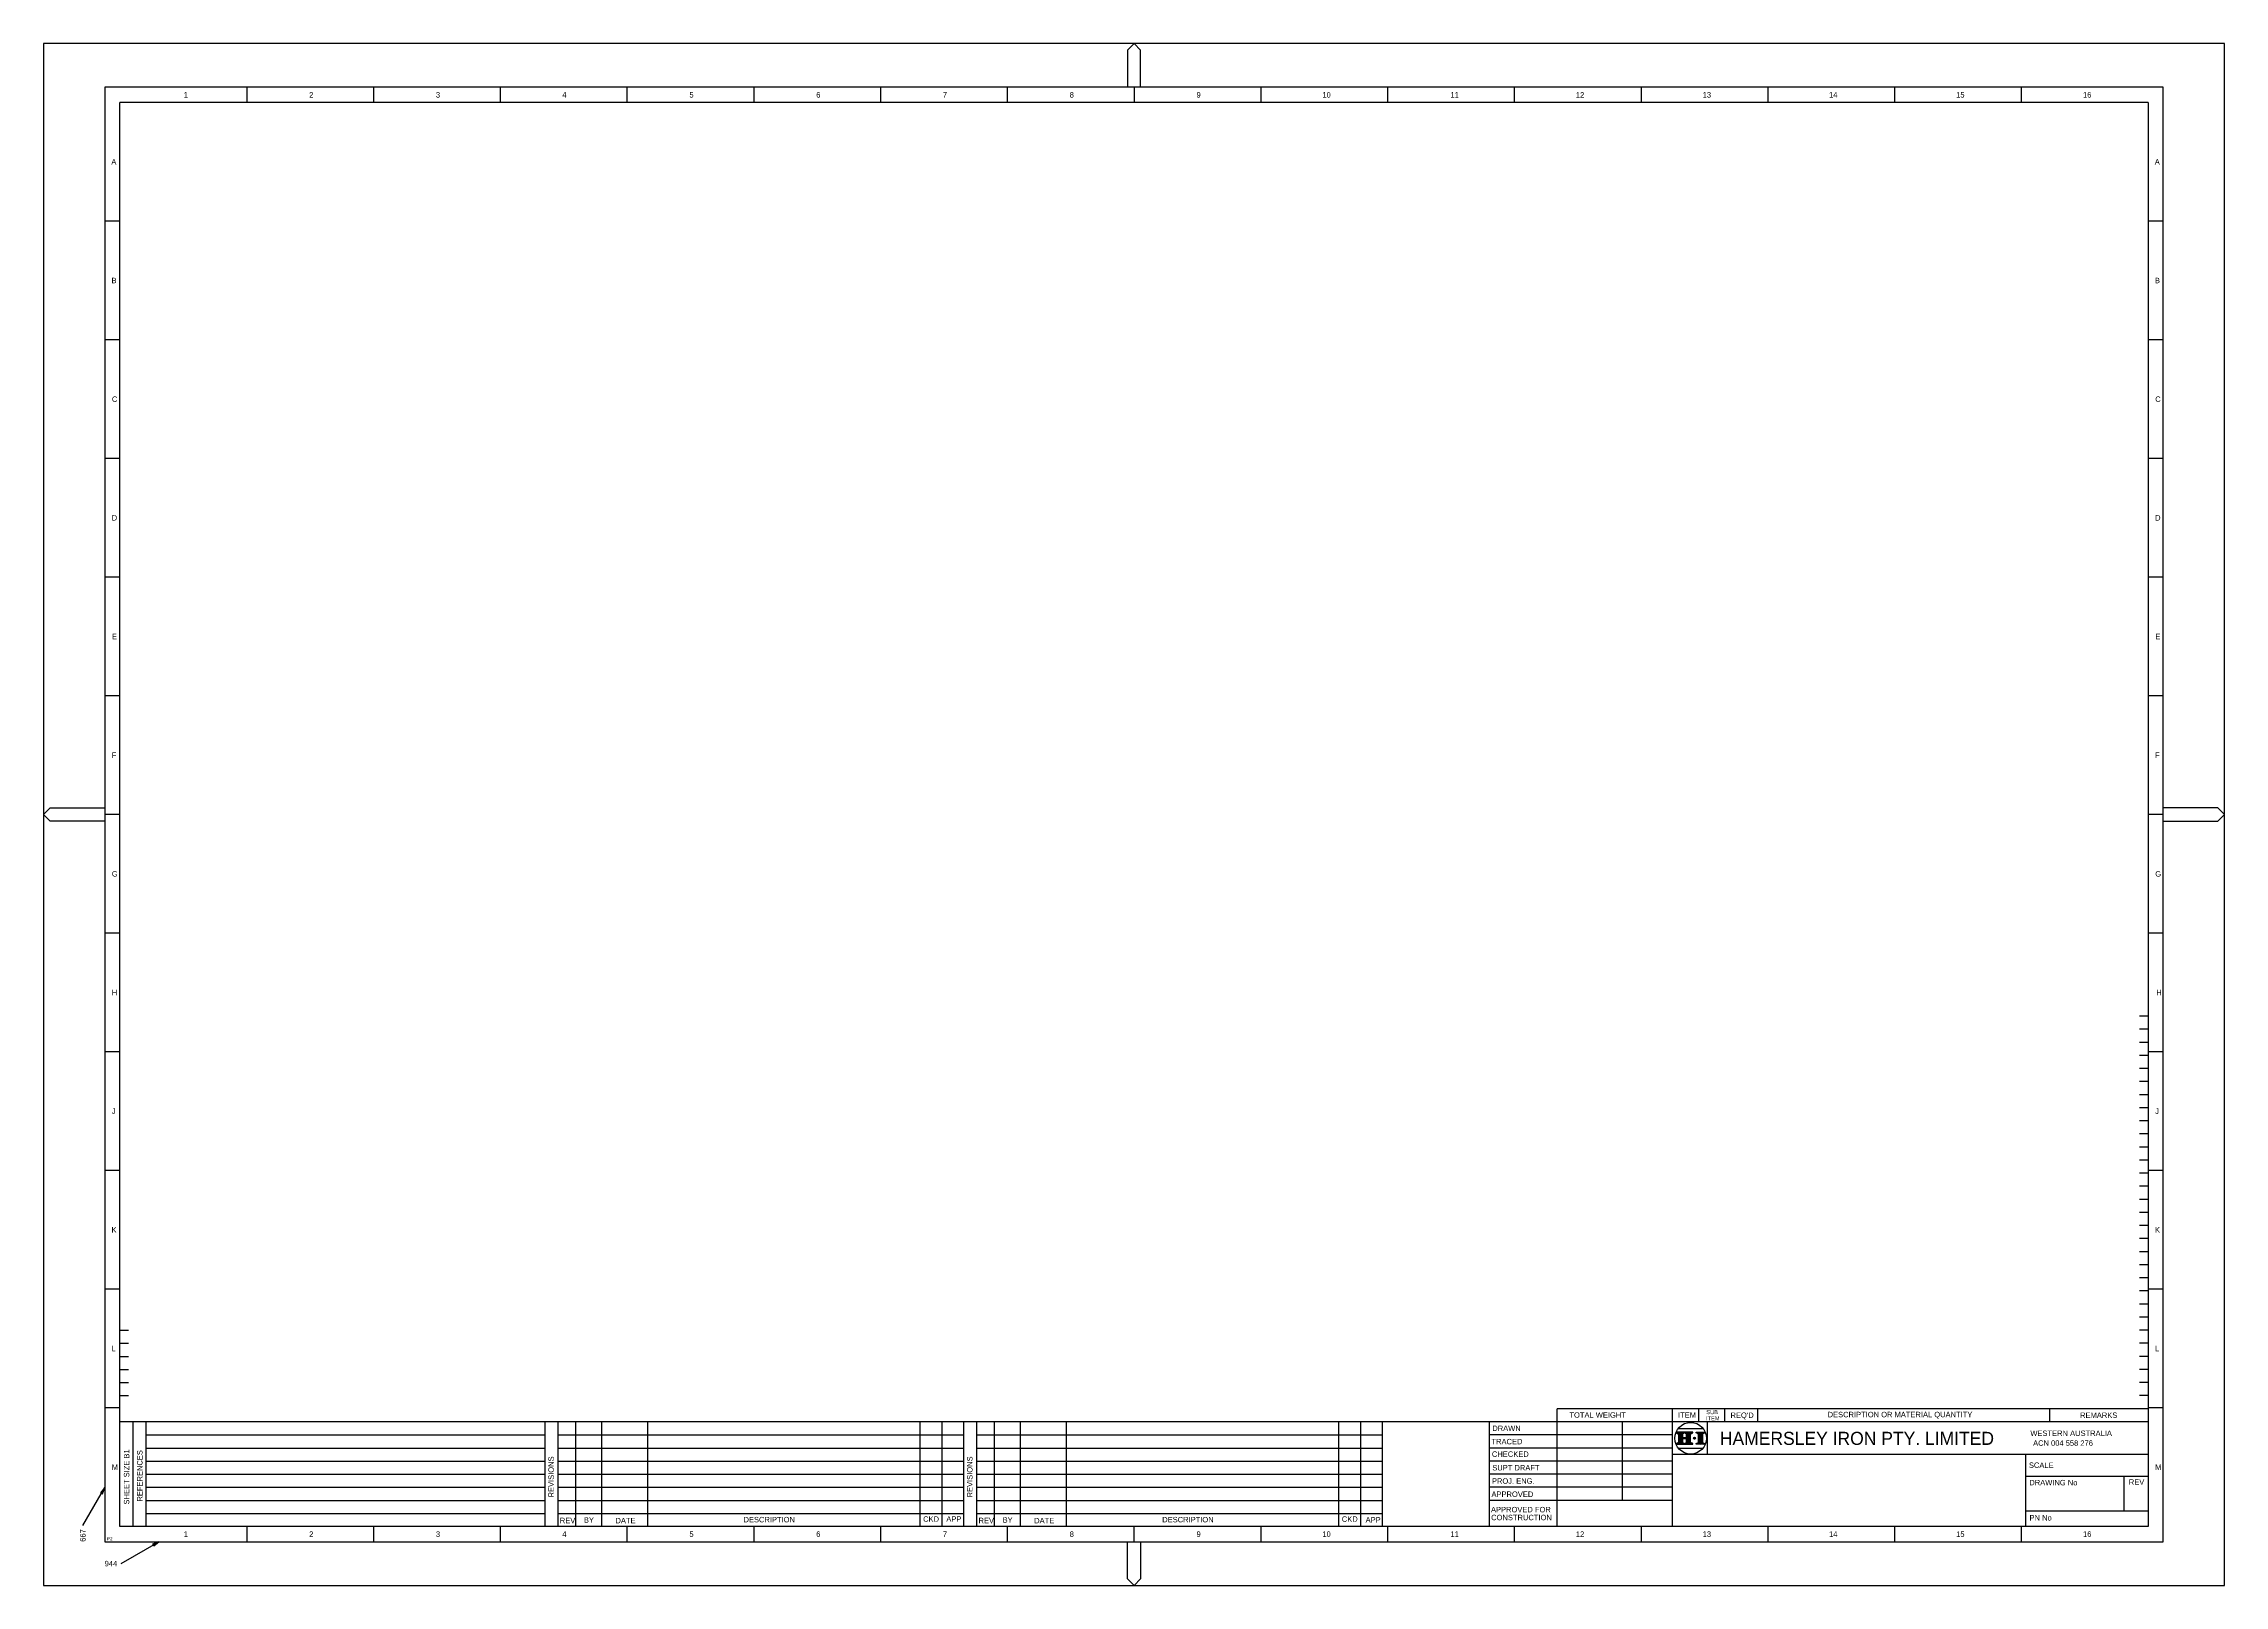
# Model space of a CAD drawing. Extents: x -28 to 972, y -20 to 687.
import ezdxf

# ---------------------------------------------------------------- set-up
doc = ezdxf.new("R2010")
doc.units = 0
for name, color, linetype in [('G_Border', 7, 'Continuous'), ('G_Dimensions', 7, 'Continuous'), ('Not Allocated Level 61', 7, 'Continuous')]:
    doc.layers.add(name, color=color, linetype=linetype)

msp = doc.modelspace()

# ---------------------------------------------------------------- linework, layer by layer
at = {"layer": 'G_Border'}
for p, q in [((472, 686.998), (469, 683.998)), ((469, 683.998), (469, 666.999)), ((475, 683.998), (472, 686.998)), ((475, 666.999), (475, 683.998)), ((6.999, 7), (6.999, 660)), ((937, 660), (6.999, 660)), ((65.126, 667), (65.126, 660.001)), ((123.251, 667), (123.251, 660.001)), ((181.376, 667), (181.376, 660.001)), ((239.501, 667), (239.501, 660.001)), ((297.626, 667), (297.626, 660.001)), ((355.751, 667), (355.751, 660.001)), ((413.876, 667), (413.876, 660.001)), ((472.001, 667), (472.001, 660.001)), ((530.126, 667), (530.126, 660.001)), ((588.251, 667), (588.251, 660.001)), ((646.376, 667), (646.376, 660.001)), ((704.501, 667), (704.501, 660.001)), ((762.626, 667), (762.626, 660.001)), ((820.751, 667), (820.751, 660.001)), ((878.876, 667), (878.876, 660.001)), ((937, 660), (937, 7)), ((6.998, 605.583), (-0.01, 605.583)), ((944.01, 605.583), (937.002, 605.583)), ((6.998, 551.166), (-0.01, 551.166)), ((944.01, 551.166), (937.002, 551.166)), ((6.998, 496.749), (-0.01, 496.749)), ((944.01, 496.749), (937.002, 496.749)), ((6.998, 442.333), (-0.01, 442.333)), ((944.01, 442.333), (937.002, 442.333)), ((6.998, 387.916), (-0.01, 387.916)), ((944.01, 387.916), (937.002, 387.916)), ((-28, 333.499), (-25, 336.499)), ((-25, 330.499), (-28, 333.499)), ((-25, 336.499), (-0.002, 336.499)), ((-0.002, 330.499), (-25, 330.499)), ((6.998, 333.499), (-0.01, 333.499)), ((944.01, 333.499), (937.002, 333.499)), ((969, 336.499), (944.002, 336.499)), ((944.002, 330.499), (969, 330.499)), ((972, 333.499), (969, 336.499)), ((969, 330.499), (972, 333.499)), ((6.998, 279.083), (-0.01, 279.083)), ((944.01, 279.083), (937.002, 279.083)), ((6.998, 224.666), (-0.01, 224.666)), ((944.01, 224.666), (937.002, 224.666)), ((6.998, 170.249), (-0.01, 170.249)), ((944.01, 170.249), (937.002, 170.249)), ((6.998, 115.833), (-0.01, 115.833)), ((944.01, 115.833), (937.002, 115.833)), ((6.998, 97), (10.998, 97)), ((6.998, 91), (10.998, 91)), ((6.998, 85), (10.998, 85)), ((6.998, 79), (10.998, 79)), ((6.998, 73), (10.998, 73)), ((6.998, 61.416), (-0.01, 61.416)), ((6.998, 67), (10.998, 67)), ((944.01, 61.416), (937.002, 61.416)), ((937, 55), (6.999, 55)), ((12.999, 7), (12.999, 55)), ((18.999, 7), (18.999, 55)), ((202, 7), (202, 55)), ((208, 7), (208, 55)), ((216, 7), (216, 55)), ((228, 7), (228, 55)), ((249, 7), (249, 55)), ((374, 7), (374, 55)), ((384, 7), (384, 55)), ((394, 7), (394, 55)), ((400, 7), (400, 55)), ((408, 7), (408, 55)), ((420, 7), (420, 55)), ((441, 7), (441, 55)), ((566, 7), (566, 55)), ((576, 7), (576, 55)), ((586, 7), (586, 55)), ((635, 7), (635, 55)), ((666, 7), (666, 55)), ((696, 19), (696, 55)), ((719, 7), (719, 55)), ((720.72, 50.006), (720.925, 50.211)), ((720.869, 49.873), (721.208, 50.211)), ((721.051, 49.771), (721.49, 50.211)), ((721.232, 49.67), (721.773, 50.211)), ((721.413, 49.568), (722.056, 50.211)), ((721.567, 51.988), (732.954, 51.988)), ((721.595, 49.467), (722.339, 50.211)), ((721.739, 47.631), (724.319, 50.211)), ((721.739, 47.914), (724.036, 50.211)), ((721.739, 48.197), (723.753, 50.211)), ((721.739, 48.48), (723.47, 50.211)), ((721.739, 48.763), (723.187, 50.211)), ((721.739, 49.045), (722.905, 50.211)), ((721.739, 49.328), (722.622, 50.211)), ((724.148, 49.757), (724.602, 50.211)), ((724.548, 49.875), (724.885, 50.211)), ((724.726, 49.77), (725.167, 50.211)), ((724.904, 49.665), (725.45, 50.211)), ((724.977, 47.192), (727.996, 50.211)), ((725.082, 49.56), (725.733, 50.211)), ((725.26, 49.455), (726.016, 50.211)), ((725.378, 47.876), (727.713, 50.211)), ((725.378, 48.159), (727.43, 50.211)), ((725.378, 48.442), (727.147, 50.211)), ((725.378, 48.725), (726.864, 50.211)), ((725.378, 49.007), (726.582, 50.211)), ((725.378, 49.29), (726.299, 50.211)), ((727.754, 49.686), (728.216, 50.148)), ((729.816, 49.936), (729.816, 50.211)), ((729.816, 50.211), (733.673, 50.211)), ((729.816, 49.961), (730.066, 50.211)), ((729.983, 49.846), (730.349, 50.211)), ((730.167, 49.747), (730.632, 50.211)), ((730.351, 49.647), (730.914, 50.211)), ((730.534, 49.548), (731.197, 50.211)), ((730.718, 49.449), (731.48, 50.211)), ((730.835, 47.586), (733.46, 50.211)), ((730.835, 47.869), (733.177, 50.211)), ((730.835, 48.152), (732.894, 50.211)), ((730.835, 48.435), (732.611, 50.211)), ((730.835, 48.717), (732.329, 50.211)), ((730.835, 49), (732.046, 50.211)), ((730.835, 49.283), (731.763, 50.211)), ((733.227, 49.695), (733.673, 50.141)), ((733.673, 50.211), (733.673, 49.936)), ((735, 40), (735, 55)), ((18.999, 49), (202, 49)), ((18.999, 43), (202, 43)), ((208, 49), (394, 49)), ((208, 43), (394, 43)), ((400, 49), (586, 49)), ((400, 43), (586, 43)), ((719, 49), (635, 49)), ((719, 43), (635, 43)), ((937, 40), (719, 40)), ((720.72, 44.915), (720.895, 45.09)), ((720.812, 44.724), (721.515, 45.427)), ((721.095, 44.724), (723.559, 47.188)), ((721.377, 44.724), (723.559, 46.906)), ((721.567, 43), (732.954, 43)), ((721.66, 44.724), (723.559, 46.623)), ((721.739, 49.386), (721.739, 45.549)), ((721.739, 47.348), (723.559, 49.168)), ((721.739, 47.065), (723.559, 48.885)), ((721.739, 46.783), (723.559, 48.603)), ((721.739, 46.5), (723.559, 48.32)), ((721.739, 46.217), (723.559, 48.037)), ((721.739, 45.934), (723.559, 47.754)), ((721.739, 45.651), (723.83, 47.742)), ((721.943, 44.724), (723.559, 46.34)), ((722.226, 44.724), (723.559, 46.057)), ((722.509, 44.724), (723.559, 45.774)), ((722.792, 44.724), (723.595, 45.528)), ((723.074, 44.724), (723.773, 45.423)), ((723.357, 44.724), (723.951, 45.318)), ((723.559, 49.386), (723.559, 47.742)), ((723.559, 47.742), (725.378, 47.742)), ((725.378, 47.192), (723.559, 47.192)), ((723.559, 47.192), (723.559, 45.549)), ((723.563, 47.192), (724.113, 47.742)), ((723.64, 44.724), (724.129, 45.213)), ((723.845, 47.192), (724.395, 47.742)), ((723.923, 44.724), (724.307, 45.108)), ((724.128, 47.192), (724.678, 47.742)), ((724.206, 44.724), (724.485, 45.003)), ((724.411, 47.192), (724.961, 47.742)), ((724.489, 44.724), (725.204, 45.44)), ((724.694, 47.192), (725.244, 47.742)), ((724.772, 44.724), (727.198, 47.15)), ((725.054, 44.724), (727.198, 46.868)), ((725.26, 47.192), (727.198, 49.13)), ((725.337, 44.724), (727.198, 46.585)), ((725.378, 47.742), (725.378, 49.386)), ((725.378, 47.028), (727.198, 48.848)), ((725.378, 46.745), (727.198, 48.565)), ((725.378, 46.462), (727.198, 48.282)), ((725.378, 46.179), (727.198, 47.999)), ((725.378, 45.896), (727.198, 47.716)), ((725.378, 45.613), (727.198, 47.433)), ((725.378, 45.549), (725.378, 47.192)), ((725.62, 44.724), (727.198, 46.302)), ((725.903, 44.724), (727.198, 46.019)), ((726.186, 44.724), (727.198, 45.736)), ((726.469, 44.724), (727.26, 45.515)), ((726.751, 44.724), (727.444, 45.416)), ((727.034, 44.724), (727.627, 45.317)), ((727.198, 49.386), (728.216, 49.936)), ((727.198, 45.549), (727.198, 49.386)), ((728.216, 44.999), (727.198, 45.549)), ((727.317, 44.724), (727.811, 45.218)), ((727.6, 44.724), (727.995, 45.119)), ((727.883, 44.724), (728.178, 45.019)), ((728.166, 44.724), (728.216, 44.774)), ((728.602, 47.46), (729.058, 47.915)), ((728.695, 47.27), (729.276, 47.85)), ((728.863, 47.154), (729.418, 47.71)), ((729.121, 47.13), (729.47, 47.479)), ((730.835, 49.386), (729.816, 49.936)), ((729.816, 44.999), (730.835, 45.549)), ((729.816, 44.87), (730.096, 45.15)), ((729.816, 44.724), (729.816, 44.999)), ((733.673, 44.724), (729.816, 44.724)), ((729.953, 44.724), (730.711, 45.482)), ((730.236, 44.724), (732.655, 47.143)), ((730.519, 44.724), (732.655, 46.86)), ((730.801, 44.724), (732.655, 46.578)), ((730.835, 45.549), (730.835, 49.386)), ((730.835, 47.303), (732.655, 49.123)), ((730.835, 47.02), (732.655, 48.84)), ((730.835, 46.737), (732.655, 48.557)), ((730.835, 46.455), (732.655, 48.275)), ((730.835, 46.172), (732.655, 47.992)), ((730.835, 45.889), (732.655, 47.709)), ((730.835, 45.606), (732.655, 47.426)), ((731.084, 44.724), (732.655, 46.295)), ((731.367, 44.724), (732.655, 46.012)), ((731.65, 44.724), (732.655, 45.729)), ((731.933, 44.724), (732.722, 45.513)), ((732.216, 44.724), (732.905, 45.414)), ((732.498, 44.724), (733.089, 45.315)), ((733.673, 49.936), (732.655, 49.386)), ((732.655, 49.386), (732.655, 45.549)), ((732.655, 45.549), (733.673, 44.999)), ((732.781, 44.724), (733.273, 45.215)), ((733.064, 44.724), (733.456, 45.116)), ((733.347, 44.724), (733.64, 45.017)), ((733.63, 44.724), (733.673, 44.767)), ((733.673, 44.999), (733.673, 44.724)), ((881, 7), (881, 40)), ((18.999, 37), (202, 37)), ((18.999, 31), (202, 31)), ((208, 37), (394, 37)), ((208, 31), (394, 31)), ((400, 37), (586, 37)), ((400, 31), (586, 31)), ((719, 37), (635, 37)), ((719, 31), (635, 31)), ((937, 30), (881, 30)), ((926, 14), (926, 30)), ((-10, 7.5), (0, 24.82)), ((18.999, 25), (202, 25)), ((208, 25), (394, 25)), ((400, 25), (586, 25)), ((719, 25), (635, 25)), ((18.999, 19), (202, 19)), ((18.999, 13), (202, 13)), ((208, 19), (394, 19)), ((208, 13), (394, 13)), ((400, 19), (586, 19)), ((400, 13), (586, 13)), ((719, 19), (635, 19)), ((937, 14), (881, 14)), ((937, 7), (6.999, 7)), ((7.5, -10), (24.82, 0)), ((65.124, 7), (65.124, 0.001)), ((123.249, 7), (123.249, 0.001)), ((181.374, 7), (181.374, 0.001)), ((239.499, 7), (239.499, 0.001)), ((297.624, 7), (297.624, 0.001)), ((355.749, 7), (355.749, 0.001)), ((413.874, 7), (413.874, 0.001)), ((471.999, 7), (471.999, 0.001)), ((530.124, 7), (530.124, 0.001)), ((588.249, 7), (588.249, 0.001)), ((646.374, 7), (646.374, 0.001)), ((704.499, 7), (704.499, 0.001)), ((762.624, 7), (762.624, 0.001)), ((820.749, 7), (820.749, 0.001)), ((878.874, 7), (878.874, 0.001)), ((469, -17), (469, -0.001)), ((475, -0.001), (475, -17)), ((472, -20), (469, -17)), ((475, -17), (472, -20))]:
    msp.add_line(p, q, dxfattribs=at)
for points in [[(-28, -20), (972, -20), (972, 687), (-28, 687)], [(0, 0), (944, 0), (944, 667), (0, 667)]]:
    msp.add_lwpolyline(points, close=True, dxfattribs=at)
for points in [[(728.216, 49.936), (728.216, 50.211), (720.72, 50.211), (720.72, 49.94), (720.749, 49.94)], [(721.739, 45.549), (720.72, 44.995)], [(720.72, 44.995), (720.72, 44.995), (720.72, 44.724), (728.216, 44.724), (728.216, 44.999)], [(720.749, 49.94), (721.739, 49.386)], [(724.438, 49.94), (723.559, 49.386)], [(723.559, 45.549), (724.498, 44.995)], [(725.378, 49.386), (724.438, 49.94)], [(724.498, 44.995), (725.378, 45.549)]]:
    msp.add_lwpolyline(points, dxfattribs=at)
msp.add_circle((727.26, 47.494), 7.254, dxfattribs=at)
msp.add_ellipse((729.035, 47.519), major_axis=(0.437, 0), ratio=0.9070295, dxfattribs=at)
at = {"layer": 'G_Dimensions'}
for p, q in [((0, 24.82), (-1.918, 22.491)), ((-1.918, 22.491), (-1.069, 22.001)), ((-1.069, 22.001), (0, 24.82)), ((24.82, 0), (21.995, -1.058)), ((22.485, -1.907), (24.82, 0)), ((21.995, -1.058), (22.485, -1.907))]:
    msp.add_line(p, q, dxfattribs=at)
at = {"layer": 'Not Allocated Level 61'}
for p, q in [((937, 241), (933, 241)), ((937, 235), (933, 235)), ((937, 229), (933, 229)), ((937, 223), (933, 223)), ((937, 217), (933, 217)), ((937, 211), (933, 211)), ((937, 205), (933, 205)), ((937, 199), (933, 199)), ((937, 193), (933, 193)), ((937, 187), (933, 187)), ((937, 181), (933, 181)), ((937, 175), (933, 175)), ((937, 169), (933, 169)), ((937, 163), (933, 163)), ((937, 157), (933, 157)), ((937, 151), (933, 151)), ((937, 145), (933, 145)), ((937, 139), (933, 139)), ((937, 133), (933, 133)), ((937, 127), (933, 127)), ((937, 121), (933, 121)), ((937, 115), (933, 115)), ((937, 109), (933, 109)), ((937, 103), (933, 103)), ((937, 97), (933, 97)), ((937, 91), (933, 91)), ((937, 85), (933, 85)), ((937, 79), (933, 79)), ((937, 73), (933, 73)), ((937, 61), (666, 61)), ((666, 55), (666, 61)), ((719, 55), (719, 61)), ((731, 55), (731, 61)), ((743, 55), (743, 61)), ((758, 55), (758, 61)), ((892, 55), (892, 61)), ((937, 67), (933, 67))]:
    msp.add_line(p, q, dxfattribs=at)

# ---------------------------------------------------------------- texts
at = {"layer": 'G_Border'}
for s, height, p in [('1', 2.5, (36.239, 662.25)), ('2', 2.5, (93.767, 662.25)), ('3', 2.5, (151.888, 662.25)), ('4', 2.5, (209.84, 662.25)), ('5', 2.5, (268.128, 662.25)), ('6', 2.5, (326.297, 662.25)), ('7', 2.5, (384.359, 662.25)), ('8', 2.5, (442.517, 662.25)), ('9', 2.5, (500.67, 662.25)), ('10', 2.5, (558.371, 662.25)), ('11', 2.5, (617.116, 662.25)), ('12', 2.5, (674.641, 662.25)), ('13', 2.5, (732.766, 662.25)), ('14', 2.5, (790.713, 662.25)), ('15', 2.5, (849.006, 662.25)), ('16', 2.5, (907.17, 662.25)), ('A', 2.5, (3.055, 631.541)), ('A', 2.5, (940.067, 631.541)), ('B', 2.5, (3.144, 577.124)), ('B', 2.5, (940.156, 577.124)), ('C', 2.5, (3.311, 522.707)), ('C', 2.5, (940.323, 522.707)), ('D', 2.5, (3.233, 468.29)), ('D', 2.5, (940.245, 468.29)), ('E', 2.5, (3.311, 413.875)), ('E', 2.5, (940.323, 413.875)), ('F', 2.5, (3.213, 359.456)), ('F', 2.5, (940.225, 359.456)), ('G', 2.5, (3.291, 305.041)), ('G', 2.5, (940.303, 305.041)), ('H', 2.5, (3.233, 250.624)), ('H', 2.5, (940.767, 250.624)), ('J', 2.5, (3.262, 196.207)), ('J', 2.5, (940.274, 196.207)), ('K', 2.5, (3.144, 141.79)), ('K', 2.5, (940.156, 141.79)), ('L', 2.5, (3.154, 87.375)), ('L', 2.5, (940.166, 87.375)), ('DRAWN', 2.5, (636.293, 50.768)), ('HAMERSLEY IRON PTY. LIMITED', 6, (740.644, 44.421)), ('WESTERN AUSTRALIA', 2.49974, (883.029, 48.5)), ('TRACED', 2.5, (635.923, 44.675)), ('CHECKED', 2.5, (636.124, 38.945)), ('ACN 004 558 276', 2.499, (884.279, 44)), ('M', 2.5, (3.233, 32.956)), ('SUPT DRAFT', 2.5, (636.292, 32.71)), ('SCALE', 2.5, (882.367, 33.85)), ('M', 2.5, (940.245, 32.956)), ('APPROVED', 2.5, (635.924, 20.558)), ('PROJ. ENG.', 2.5, (636.135, 26.624)), ('DRAWING No', 2.5, (882.555, 25.874)), ('REV', 2.5, (928.171, 26.147)), ('REV', 2.5, (208.711, 8.496)), ('BY', 2.5, (219.745, 8.751)), ('DATE', 2.5, (234.226, 8.465)), ('DESCRIPTION', 2.5, (292.935, 8.905)), ('CKD', 2.5, (375.296, 9.151)), ('APP', 2.5, (385.935, 9.194)), ('REV', 2.5, (400.711, 8.496)), ('BY', 2.5, (411.745, 8.751)), ('DATE', 2.5, (426.226, 8.465)), ('DESCRIPTION', 2.5, (484.935, 8.905)), ('CKD', 2.5, (567.296, 9.151)), ('APP', 2.5, (578.199, 8.813)), ('APPROVED FOR', 2.5, (635.698, 13.502)), ('CONSTRUCTION', 2.5, (635.787, 9.873)), ('PN No', 2.5, (882.648, 9.744)), ('P2', 1.5, (1.085, 0.606)), ('1', 2.5, (36.237, 2.25)), ('2', 2.5, (93.765, 2.25)), ('3', 2.5, (151.886, 2.25)), ('4', 2.5, (209.838, 2.25)), ('5', 2.5, (268.126, 2.25)), ('6', 2.5, (326.295, 2.25)), ('7', 2.5, (384.357, 2.25)), ('8', 2.5, (442.515, 2.25)), ('9', 2.5, (500.668, 2.25)), ('10', 2.5, (558.369, 2.25)), ('11', 2.5, (617.114, 2.25)), ('12', 2.5, (674.639, 2.25)), ('13', 2.5, (732.764, 2.25)), ('14', 2.5, (790.711, 2.25)), ('15', 2.5, (849.004, 2.25)), ('16', 2.5, (907.168, 2.25)), ('944', 2.5, (0, -11.25))]:
    msp.add_text(s, height=height, dxfattribs=at).set_placement(p)
for s, p in [('SHEET SIZE B1', (11.302, 17.06)), ('REFERENCES', (17.344, 18.432)), ('REVISIONS', (205.943, 20.34)), ('REVISIONS', (397.943, 20.34)), ('667', (-8.75, 0))]:
    msp.add_text(s, height=2.5, rotation=89.999997, dxfattribs=at).set_placement(p)
at = {"layer": 'Not Allocated Level 61'}
for s, height, p in [('SUB', 1.875, (734.438, 58.518)), ('TOTAL WEIGHT', 2.5, (671.663, 56.885)), ('ITEM', 2.5, (721.479, 56.886)), ('ITEM', 1.875, (734.325, 55.666)), ("REQ'D", 2.5, (745.54, 56.777)), ('DESCRIPTION OR MATERIAL QUANTITY', 2.5, (790.063, 57.086)), ('REMARKS', 2.5, (905.834, 56.777))]:
    msp.add_text(s, height=height, dxfattribs=at).set_placement(p)

doc.saveas('drawing.dxf')
